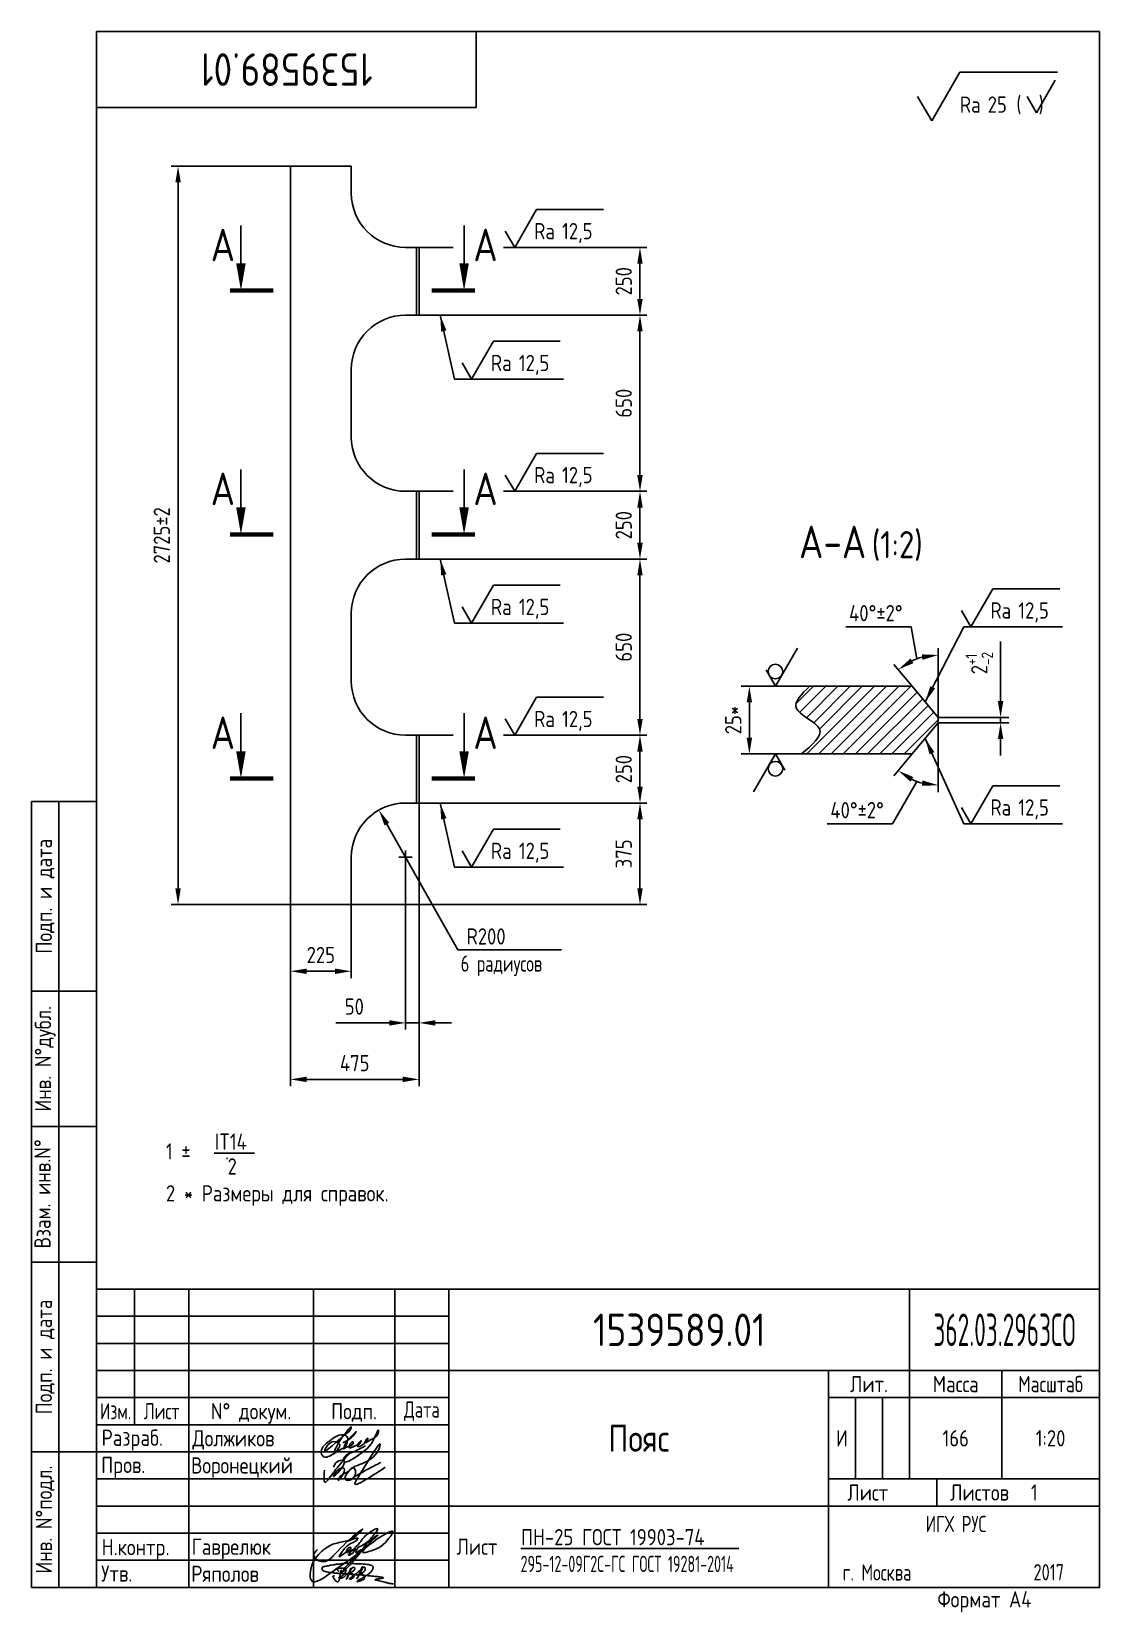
# Paper-space layout 'A4_protect' of a CAD drawing. Header units: millimetres. Extents: x 254 to 451, y 0 to 292.
# The model-space entities are those that its viewports show. They can reach past a viewport. Long polylines and large blocks are cut down to what shows.
import ezdxf
from ezdxf.enums import TextEntityAlignment as Align

# ---------------------------------------------------------------- set-up
doc = ezdxf.new("R2010")
doc.units = ezdxf.units.MM
doc.header["$LTSCALE"] = 0.2
for name, color, linetype in [('Bord', 1, 'Continuous'), ('Cont', 6, 'Continuous'), ('Dim', 7, 'Continuous'), ('Hatch', 2, 'Continuous'), ('Text', 3, 'Continuous'), ('Textb', 6, 'Continuous'), ('Vporti', 7, 'Continuous')]:
    doc.layers.add(name, color=color, linetype=linetype)
doc.layers.get('Vporti').off()
doc.styles.add('Style1', font='romans.shx', dxfattribs={"width": 0.8})
doc.dimstyles.new('Anqular-2', dxfattribs={"dimscale": 2, "dimtxt": 3, "dimasz": 3, "dimexe": 1.25, "dimexo": 0, "dimgap": 1, "dimtad": 2, "dimtoh": 1, "dimdec": 3, "dimtxsty": 'Style1', "dimcen": 2.5, "dimclrt": 3, "dimadec": 0, "dimazin": 0, "dimtfac": 1, "dimtdec": 3, "dimtmove": 1, "dimatfit": 3, "dimfxl": 1, "dimarcsym": 0})
doc.dimstyles.new('Lin20', dxfattribs={"dimscale": 20, "dimtxt": 3, "dimasz": 3, "dimexe": 1.25, "dimexo": 0, "dimgap": 1.5, "dimtad": 1, "dimtxsty": 'Style1', "dimcen": 2.5, "dimclrt": 3, "dimadec": 0, "dimazin": 0, "dimtfac": 1, "dimtmove": 0, "dimatfit": 3, "dimldrblk": 'DOT', "dimfxl": 1, "dimarcsym": 0})
doc.dimstyles.new('LIN_2', dxfattribs={"dimscale": 2, "dimtxt": 3, "dimasz": 3, "dimexe": 1.5, "dimexo": 0, "dimgap": 1.48, "dimtad": 1, "dimdec": 4, "dimrnd": 1, "dimdsep": 46, "dimtxsty": 'Style1', "dimcen": 0, "dimdle": 2, "dimclrd": 256, "dimclrt": 3, "dimadec": 0, "dimazin": 0, "dimtfac": 0.666667, "dimtdec": 4, "dimtmove": 0, "dimatfit": 3, "dimfxl": 1, "dimtvp": 0.833333, "dimtolj": 1, "dimtzin": 0, "dimarcsym": 0})
doc.dimstyles.new('Rad-20', dxfattribs={"dimscale": 20, "dimtxt": 3, "dimasz": 3, "dimexe": 1.25, "dimexo": 0, "dimgap": 1, "dimtad": 1, "dimtoh": 1, "dimdec": 3, "dimtxsty": 'Style1', "dimcen": 2.5, "dimclrt": 3, "dimadec": 0, "dimazin": 0, "dimtfac": 1, "dimtdec": 3, "dimtmove": 1, "dimatfit": 1, "dimfxl": 1, "dimarcsym": 0})

psp = doc.layouts.new('A4_protect')

# ---------------------------------------------------------------- texts
at = {"layer": 'Text', "style": 'Style1', "width": 0.8}
for s, p in [('1 %%P    .', (278.92, 83.92)), ('2 * Размеры для справок.', (278.92, 76.19))]:
    psp.add_text(s, height=3, dxfattribs=at).set_placement(p)

msp = doc.modelspace()

# ---------------------------------------------------------------- texts
at = {"layer": 'Dim', "color": 3, "style": 'Style1', "width": 0.7}
msp.add_text('6 радиусов', height=60, dxfattribs=at).set_placement((6047.41387, 1441.47578))

# ---------------------------------------------------------------- blocks, each defined once
blk = doc.blocks.new('A4')
at = {"layer": 'Bord'}
for p, q in [((20, 55), (85, 55)), ((20, 50), (85, 50)), ((20, 45), (85, 45)), ((160, 40), (160, 25)), ((165, 40), (165, 25)), ((20, 30), (85, 30)), ((20, 25), (85, 25)), ((20, 20), (85, 20)), ((20, 15), (85, 15)), ((20, 10), (85, 10))]:
    blk.add_line(p, q, dxfattribs=at)
at = {"layer": 'Cont'}
for p, q in [((205, 292), (20, 292)), ((20, 292), (20, 5)), ((90, 278), (90, 292)), ((205, 292), (205, 5)), ((20, 278), (90, 278)), ((8, 5), (8, 150)), ((8, 150), (20, 150)), ((13, 5), (13, 150)), ((8, 115), (20, 115)), ((20, 90), (8, 90)), ((20, 65), (8, 65)), ((205, 60), (20, 60)), ((20, 60), (205, 60)), ((27, 60), (27, 35)), ((37, 60), (37, 5)), ((60, 5), (60, 60)), ((75, 60), (75, 5)), ((85, 5), (85, 60)), ((170, 60), (170, 25)), ((85, 45), (205, 45)), ((155, 5), (155, 45)), ((187, 25), (187, 45)), ((20, 40), (85, 40)), ((205, 40), (155, 40)), ((85, 35), (20, 35)), ((20, 30), (8, 30)), ((155, 25), (205, 25)), ((175, 25), (175, 20)), ((205, 20), (85, 20)), ((20, 5), (8, 5)), ((205, 5), (20, 5))]:
    blk.add_line(p, q, dxfattribs=at)
at = {"layer": 'Text', "style": 'Style1', "width": 0.8}
for s, p in [('Подп. и дата', (10.5, 132.5)), ('Инв. N%%dдубл.', (10.5, 102.5)), ('Взам. инв.N%%d ', (10, 78.38)), ('Подп. и дата', (10.5, 47.5)), ('Инв. N%%dподл.', (10.5, 17.5))]:
    blk.add_text(s, height=3, rotation=90, dxfattribs=at).set_placement(p, align=Align.MIDDLE)
at = {"layer": 'Text', "style": 'Style1'}
for s, width, p in [('Лит.', 0.8, (162.5, 42.5)), ('Масса', 0.8, (178.5, 42.5)), ('Масштаб', 0.75, (196, 42.5)), ('Изм.', 0.7, (23.5, 37.5)), ('Лист', 0.7, (32, 37.5)), ('N%%d докум.', 0.8, (48.5, 37.5)), ('Подп.', 0.8, (67.5, 37.5)), ('Лист', 0.8, (162.27, 22.5)), ('Листов', 0.8, (182.9, 22.5))]:
    blk.add_text(s, height=3, dxfattribs=dict(at, width=width)).set_placement(p, align=Align.MIDDLE_CENTER)
at = {"layer": 'Text', "style": 'Style1', "width": 0.7}
for s, p in [('Дата', (80, 37.5)), ('ИГХ РУС', (178.57, 16.69))]:
    blk.add_text(s, height=3, dxfattribs=at).set_placement(p, align=Align.MIDDLE)
at = {"layer": 'Text', "style": 'Style1'}
for s, width, p in [('Разpаб.', 0.8, (20.92, 31.1)), ('Пpов.', 0.8, (20.84, 26.08)), ('Н.контp.', 0.8, (20.92, 10.92)), ('Утв.', 0.8, (20.84, 6.06)), ('г. Москва', 0.7, (157.64, 6.25)), ('Фоpмат А4', 0.8, (175.11, 1.29))]:
    blk.add_text(s, height=3, dxfattribs=dict(at, width=width)).set_placement(p)
for tag, p, width in [('ФИО', (39, 31), 0.8), ('ФИО', (39, 26), 0.8), ('ГОСТ_СОРТАМЕНТА', (98.19, 14), 0.8), ('ФИО', (39, 11), 0.8), ('ФИО', (39, 6), 0.8), ('2017', (192.85, 6.29), 0.7)]:
    blk.add_attdef(tag, p, '', height=3, dxfattribs=dict(at, width=width))
at = {"layer": 'Text', "style": 'Style1', "width": 0.8}
for tag, p in [('И', (157.49, 32.5)), ('700', (178.5, 32.5)), ('1:20', (196, 32.5))]:
    blk.add_attdef(tag, text='', height=3, dxfattribs=at).set_placement(p, align=Align.MIDDLE)
blk.add_attdef('Сборочный_чертеж', text='', height=3, dxfattribs=at).set_placement((120, 21.3), align=Align.CENTER)
for tag, p in [('1', (171.12, 22.5)), ('2', (193, 22.5))]:
    blk.add_attdef(tag, text='', height=3, dxfattribs=at).set_placement(p, align=Align.MIDDLE_CENTER)
blk.add_attdef('ЛИСТ', text='', height=3, dxfattribs=at).set_placement((85.99, 12.5), align=Align.MIDDLE_LEFT)
at = {"layer": 'Text', "style": 'Style1', "width": 0.7}
blk.add_attdef('%%OГОСТ_ТЕХ._ТРЕБОВАНИЙ', text='', height=3, dxfattribs=at).set_placement((98.19, 8), align=Align.BOTTOM_LEFT)
at = {"layer": 'Textb', "style": 'Style1', "width": 0.8}
blk.add_attdef('1234567', (81, 290), '', height=6, rotation=180, dxfattribs=at)
blk.add_attdef('1234567', (123.4, 48), '', height=6, dxfattribs=at)
for tag, height, p in [('123ХЯ', 6, (183.62, 48)), ('НАИМЕНОВАНИЕ', 5, (120, 30))]:
    blk.add_attdef(tag, text='', height=height, dxfattribs=at).set_placement(p, align=Align.CENTER)
blk = doc.blocks.new('A$C3427693D')
at = {"layer": 'Text'}
blk.add_line((0, 3.92), (7.46, 3.92), dxfattribs=at)
at = {"layer": 'Text', "style": 'Style1', "width": 0.8}
for s, p in [('IT14', (0.13, 4.57)), ('2', (2.49, 0))]:
    blk.add_text(s, height=3, dxfattribs=at).set_placement(p)
blk = doc.blocks.new('A$C314368CF')
at = {"layer": 'Text'}
for q in [(7.18, 6), (1.98, 3)]:
    blk.add_line((3.72, 0), q, dxfattribs=at)
at = {"layer": 'Text', "style": 'Style1', "width": 0.8}
blk.add_text('(  )', height=3, dxfattribs=at).set_placement((0, 0))
blk = doc.blocks.new('sherISO_17')
at = {"layer": 'Cont'}
for p, q in [((-30.94, -16.46), (-25.74, -7.46)), ((-25.74, -7.46), (-7.72, -7.46)), ((-30.94, -16.46), (-33.54, -11.96))]:
    blk.add_line(p, q, dxfattribs=at)
blk.add_blockref('A$C314368CF', (-15.31, -14.96))
at = {"layer": 'Textb', "style": 'Style1', "width": 0.8}
blk.add_text('Ra', height=3, dxfattribs=at).set_placement((-25.74, -14.96))
blk.add_attdef('25', (-20.6, -14.96), '', height=3, dxfattribs=at)
blk = doc.blocks.new('ZNAK02')
at = {"layer": 'Textb', "style": 'Style1', "width": 0.8}
blk.add_attdef('А-А', text='', height=6, dxfattribs=at).set_placement((13.92, -0.06), align=Align.RIGHT)
blk.add_attdef('SC(1)', (14.94, -0.06), '', height=5, dxfattribs=at)
blk = doc.blocks.new('*D14')
at = {"layer": 'Defpoints', "color": 0, "transparency": 16777216}
for p in [(5004.43, 4413.73), (5418.7, 4413.73), (5418.7, 1688.73)]:
    blk.add_point(p, dxfattribs=at)
at = {"layer": 'Dim', "color": 0, "lineweight": -2, "transparency": 16777216}
for p, q in [((5418.7, 4413.73), (4979.43, 4413.73)), ((5004.43, 1748.73), (5004.43, 4353.73)), ((5418.7, 1688.73), (4979.43, 1688.73))]:
    blk.add_line(p, q, dxfattribs=at)
at = {"layer": 'Dim', "color": 0, "transparency": 16777216}
for points in [[(4994.43, 4353.73), (5014.43, 4353.73), (5004.43, 4413.73)], [(4994.43, 1748.73), (5014.43, 1748.73), (5004.43, 1688.73)]]:
    blk.add_solid(points, dxfattribs=at)
at = {"layer": 'Dim', "color": 3, "transparency": 16777216, "insert": (4944.43, 3051.23), "char_height": 60, "attachment_point": 5, "rotation": 90, "style": 'Style1'}
blk.add_mtext('2725%%p2', dxfattribs=at)
blk = doc.blocks.new('_Dot')
at = {"color": 0, "linetype": 'ByBlock', "lineweight": -2}
blk.add_line((-0.5, 0), (-1, 0), dxfattribs=at)
at = {"color": 0, "linetype": 'ByBlock', "const_width": 0.5}
blk.add_lwpolyline([(-0.25, 0, 1), (0.25, 0, 1)], format="xyb", close=True, dxfattribs=at)
blk = doc.blocks.new('razrez07')
at = {"layer": 'Text'}
blk.add_lwpolyline([(0, 12), (0, 5)], dxfattribs=at)
blk.add_lwpolyline([(0, 0, 0, 1.76, 0), (0, 5, 1.76, 1.76, 0)], format="xyseb", dxfattribs=at)
at = {"layer": 'Text', "const_width": 0.8}
blk.add_lwpolyline([(-1.997, 0), (6.003, 0)], dxfattribs=at)
at = {"layer": 'Textb', "style": 'Style1', "width": 0.8}
blk.add_attdef('А', (-5.586, 5.4), '', height=6, dxfattribs=at)
blk = doc.blocks.new('razrez08')
at = {"layer": 'Text'}
blk.add_lwpolyline([(0, 12), (0, 5)], dxfattribs=at)
blk.add_lwpolyline([(0, 0, 0, 1.76, 0), (0, 5, 1.76, 1.76, 0)], format="xyseb", dxfattribs=at)
at = {"layer": 'Text', "const_width": 0.8}
blk.add_lwpolyline([(1.997, 0), (-6.003, 0)], dxfattribs=at)
at = {"layer": 'Textb', "style": 'Style1', "width": 0.8}
blk.add_attdef('А', (1.7, 5.4), '', height=6, dxfattribs=at)
blk = doc.blocks.new('*D15')
at = {"layer": 'Defpoints', "color": 0, "transparency": 16777216}
for p in [(5893.7, 2063.73), (6708.84, 2063.73), (5643.7, 1688.73)]:
    blk.add_point(p, dxfattribs=at)
at = {"layer": 'Dim', "color": 0, "lineweight": -2, "transparency": 16777216}
for p, q in [((5893.7, 2063.73), (6733.84, 2063.73)), ((6708.84, 1748.73), (6708.84, 2003.73)), ((5643.7, 1688.73), (6733.84, 1688.73))]:
    blk.add_line(p, q, dxfattribs=at)
at = {"layer": 'Dim', "color": 0, "transparency": 16777216}
for points in [[(6698.84, 2003.73), (6718.84, 2003.73), (6708.84, 2063.73)], [(6698.84, 1748.73), (6718.84, 1748.73), (6708.84, 1688.73)]]:
    blk.add_solid(points, dxfattribs=at)
at = {"layer": 'Dim', "color": 3, "transparency": 16777216, "insert": (6648.84, 1876.23), "char_height": 60, "attachment_point": 5, "rotation": 90, "style": 'Style1'}
blk.add_mtext('375', dxfattribs=at)
blk = doc.blocks.new('*D16')
at = {"layer": 'Defpoints', "color": 0, "transparency": 16777216}
for p in [(6204.65, 2313.73), (6708.84, 2313.73), (5893.7, 2063.73)]:
    blk.add_point(p, dxfattribs=at)
at = {"layer": 'Dim', "color": 0, "lineweight": -2, "transparency": 16777216}
for p, q in [((6204.65, 2313.73), (6733.84, 2313.73)), ((6708.84, 2123.73), (6708.84, 2253.73)), ((5893.7, 2063.73), (6733.84, 2063.73))]:
    blk.add_line(p, q, dxfattribs=at)
at = {"layer": 'Dim', "color": 0, "transparency": 16777216}
for points in [[(6698.84, 2253.73), (6718.84, 2253.73), (6708.84, 2313.73)], [(6698.84, 2123.73), (6718.84, 2123.73), (6708.84, 2063.73)]]:
    blk.add_solid(points, dxfattribs=at)
at = {"layer": 'Dim', "color": 3, "transparency": 16777216, "insert": (6648.84, 2188.73), "char_height": 60, "attachment_point": 5, "rotation": 90, "style": 'Style1'}
blk.add_mtext('250', dxfattribs=at)
blk = doc.blocks.new('*D17')
at = {"layer": 'Defpoints', "color": 0, "transparency": 16777216}
for p in [(5893.7, 2963.73), (6708.84, 2963.73), (6204.65, 2313.73)]:
    blk.add_point(p, dxfattribs=at)
at = {"layer": 'Dim', "color": 0, "lineweight": -2, "transparency": 16777216}
for p, q in [((5893.7, 2963.73), (6733.84, 2963.73)), ((6708.84, 2373.73), (6708.84, 2903.73)), ((6204.65, 2313.73), (6733.84, 2313.73))]:
    blk.add_line(p, q, dxfattribs=at)
at = {"layer": 'Dim', "color": 0, "transparency": 16777216}
for points in [[(6698.84, 2903.73), (6718.84, 2903.73), (6708.84, 2963.73)], [(6698.84, 2373.73), (6718.84, 2373.73), (6708.84, 2313.73)]]:
    blk.add_solid(points, dxfattribs=at)
at = {"layer": 'Dim', "color": 3, "transparency": 16777216, "insert": (6648.84, 2638.73), "char_height": 60, "attachment_point": 5, "rotation": 90, "style": 'Style1'}
blk.add_mtext('650', dxfattribs=at)
blk = doc.blocks.new('*D18')
at = {"layer": 'Defpoints', "color": 0, "transparency": 16777216}
for p in [(6204.65, 3213.73), (6708.84, 3213.73), (5893.7, 2963.73)]:
    blk.add_point(p, dxfattribs=at)
at = {"layer": 'Dim', "color": 0, "lineweight": -2, "transparency": 16777216}
for p, q in [((6204.65, 3213.73), (6733.84, 3213.73)), ((6708.84, 3023.73), (6708.84, 3153.73)), ((5893.7, 2963.73), (6733.84, 2963.73))]:
    blk.add_line(p, q, dxfattribs=at)
at = {"layer": 'Dim', "color": 0, "transparency": 16777216}
for points in [[(6698.84, 3153.73), (6718.84, 3153.73), (6708.84, 3213.73)], [(6698.84, 3023.73), (6718.84, 3023.73), (6708.84, 2963.73)]]:
    blk.add_solid(points, dxfattribs=at)
at = {"layer": 'Dim', "color": 3, "transparency": 16777216, "insert": (6648.84, 3088.73), "char_height": 60, "attachment_point": 5, "rotation": 90, "style": 'Style1'}
blk.add_mtext('250', dxfattribs=at)
blk = doc.blocks.new('*D19')
at = {"layer": 'Defpoints', "color": 0, "transparency": 16777216}
for p in [(5893.7, 3863.73), (6708.84, 3863.73), (6204.65, 3213.73)]:
    blk.add_point(p, dxfattribs=at)
at = {"layer": 'Dim', "color": 0, "lineweight": -2, "transparency": 16777216}
for p, q in [((5893.7, 3863.73), (6733.84, 3863.73)), ((6708.84, 3273.73), (6708.84, 3803.73)), ((6204.65, 3213.73), (6733.84, 3213.73))]:
    blk.add_line(p, q, dxfattribs=at)
at = {"layer": 'Dim', "color": 0, "transparency": 16777216}
for points in [[(6698.84, 3803.73), (6718.84, 3803.73), (6708.84, 3863.73)], [(6698.84, 3273.73), (6718.84, 3273.73), (6708.84, 3213.73)]]:
    blk.add_solid(points, dxfattribs=at)
at = {"layer": 'Dim', "color": 3, "transparency": 16777216, "insert": (6648.84, 3538.73), "char_height": 60, "attachment_point": 5, "rotation": 90, "style": 'Style1'}
blk.add_mtext('650', dxfattribs=at)
blk = doc.blocks.new('*D20')
at = {"layer": 'Defpoints', "color": 0, "transparency": 16777216}
for p in [(6204.65, 4113.73), (6708.84, 4113.73), (5893.7, 3863.73)]:
    blk.add_point(p, dxfattribs=at)
at = {"layer": 'Dim', "color": 0, "lineweight": -2, "transparency": 16777216}
for p, q in [((6204.65, 4113.73), (6733.84, 4113.73)), ((6708.84, 3923.73), (6708.84, 4053.73)), ((5893.7, 3863.73), (6733.84, 3863.73))]:
    blk.add_line(p, q, dxfattribs=at)
at = {"layer": 'Dim', "color": 0, "transparency": 16777216}
for points in [[(6698.84, 4053.73), (6718.84, 4053.73), (6708.84, 4113.73)], [(6698.84, 3923.73), (6718.84, 3923.73), (6708.84, 3863.73)]]:
    blk.add_solid(points, dxfattribs=at)
at = {"layer": 'Dim', "color": 3, "transparency": 16777216, "insert": (6648.84, 3988.73), "char_height": 60, "attachment_point": 5, "rotation": 90, "style": 'Style1'}
blk.add_mtext('250', dxfattribs=at)
blk = doc.blocks.new('*D21')
at = {"layer": 'Defpoints', "color": 0, "transparency": 16777216}
for p in [(5418.7, 1688.73), (5643.7, 1688.73), (5643.7, 1442.93)]:
    blk.add_point(p, dxfattribs=at)
at = {"layer": 'Dim', "color": 0, "lineweight": -2, "transparency": 16777216}
for p, q in [((5418.7, 1688.73), (5418.7, 1417.93)), ((5643.7, 1688.73), (5643.7, 1417.93)), ((5478.7, 1442.93), (5583.7, 1442.93))]:
    blk.add_line(p, q, dxfattribs=at)
at = {"layer": 'Dim', "color": 0, "transparency": 16777216}
for points in [[(5478.7, 1452.93), (5478.7, 1432.93), (5418.7, 1442.93)], [(5583.7, 1452.93), (5583.7, 1432.93), (5643.7, 1442.93)]]:
    blk.add_solid(points, dxfattribs=at)
at = {"layer": 'Dim', "color": 3, "transparency": 16777216, "insert": (5531.2, 1502.93), "char_height": 60, "attachment_point": 5, "style": 'Style1'}
blk.add_mtext('225', dxfattribs=at)
blk = doc.blocks.new('*D22')
at = {"layer": 'Defpoints', "color": 0, "transparency": 16777216}
for p in [(5893.7, 2063.73), (5843.7, 1888.73), (5843.7, 1252.48)]:
    blk.add_point(p, dxfattribs=at)
at = {"layer": 'Dim', "color": 0, "lineweight": -2, "transparency": 16777216}
for p, q in [((5893.7, 2063.73), (5893.7, 1227.48)), ((5843.7, 1888.73), (5843.7, 1227.48)), ((5783.7, 1252.48), (5585.98, 1252.48)), ((5893.7, 1252.48), (5843.7, 1252.48)), ((5953.7, 1252.48), (6013.7, 1252.48))]:
    blk.add_line(p, q, dxfattribs=at)
at = {"layer": 'Dim', "color": 0, "transparency": 16777216}
for points in [[(5783.7, 1262.48), (5783.7, 1242.48), (5843.7, 1252.48)], [(5953.7, 1262.48), (5953.7, 1242.48), (5893.7, 1252.48)]]:
    blk.add_solid(points, dxfattribs=at)
at = {"layer": 'Dim', "color": 3, "transparency": 16777216, "insert": (5654.84, 1312.48), "char_height": 60, "attachment_point": 5, "style": 'Style1'}
blk.add_mtext('50', dxfattribs=at)
blk = doc.blocks.new('*D23')
at = {"layer": 'Defpoints', "color": 0, "transparency": 16777216}
for p in [(5893.7, 2063.73), (5418.7, 1688.73), (5418.7, 1044.09)]:
    blk.add_point(p, dxfattribs=at)
at = {"layer": 'Dim', "color": 0, "lineweight": -2, "transparency": 16777216}
for p, q in [((5893.7, 2063.73), (5893.7, 1019.09)), ((5418.7, 1688.73), (5418.7, 1019.09)), ((5833.7, 1044.09), (5478.7, 1044.09))]:
    blk.add_line(p, q, dxfattribs=at)
at = {"layer": 'Dim', "color": 0, "transparency": 16777216}
for points in [[(5478.7, 1054.09), (5478.7, 1034.09), (5418.7, 1044.09)], [(5833.7, 1054.09), (5833.7, 1034.09), (5893.7, 1044.09)]]:
    blk.add_solid(points, dxfattribs=at)
at = {"layer": 'Dim', "color": 3, "transparency": 16777216, "insert": (5656.2, 1104.09), "char_height": 60, "attachment_point": 5, "style": 'Style1'}
blk.add_mtext('475', dxfattribs=at)
blk = doc.blocks.new('*D24')
at = {"layer": 'Defpoints', "color": 0, "transparency": 16777216}
for p in [(5745.52, 2037.97), (5843.7, 1863.73)]:
    blk.add_point(p, dxfattribs=at)
at = {"layer": 'Dim', "color": 0, "lineweight": -2, "transparency": 16777216}
for p, q in [((6036.56, 1521.48), (5774.97, 1985.7)), ((6225.7, 1521.48), (6036.56, 1521.48))]:
    blk.add_line(p, q, dxfattribs=at)
at = {"layer": 'Dim', "color": 0, "transparency": 16777216}
blk.add_solid([(5783.68, 1990.61), (5766.26, 1980.79), (5745.52, 2037.97)], dxfattribs=at)
at = {"layer": 'Dim', "color": 3, "transparency": 16777216, "insert": (6141.13, 1571.48), "char_height": 60, "attachment_point": 5, "style": 'Style1'}
blk.add_mtext('R200', dxfattribs=at)
blk = doc.blocks.new('*D25')
at = {"layer": 'Defpoints', "color": 0, "transparency": 16777216}
for p in [(5552.34, 738.64), (5530.1, 713.64), (5549.28, 713.64)]:
    blk.add_point(p, dxfattribs=at)
at = {"layer": 'Dim', "color": 0, "lineweight": -2, "transparency": 16777216}
for p, q in [((5552.34, 738.64), (5527.1, 738.64)), ((5549.28, 713.64), (5527.1, 713.64))]:
    blk.add_line(p, q, dxfattribs=at)
at = {"layer": 'Dim', "lineweight": -2, "transparency": 16777216}
blk.add_line((5530.1, 732.64), (5530.1, 719.64), dxfattribs=at)
at = {"layer": 'Dim', "transparency": 16777216}
for points in [[(5529.1, 732.64), (5531.1, 732.64), (5530.1, 738.64)], [(5529.1, 719.64), (5531.1, 719.64), (5530.1, 713.64)]]:
    blk.add_solid(points, dxfattribs=at)
at = {"layer": 'Dim', "color": 3, "transparency": 16777216, "insert": (5524.14, 726.14), "char_height": 6, "attachment_point": 5, "rotation": 90, "style": 'Style1'}
blk.add_mtext('\\A1;25*', dxfattribs=at)
blk = doc.blocks.new('sherISO_09')
at = {"layer": 'Text'}
for q in [(4.04, 7), (-1.73, 3)]:
    blk.add_line((0, 0), q, dxfattribs=at)
blk.add_circle((0, 2.71), 1.35, dxfattribs=at)
blk = doc.blocks.new('*D27')
at = {"layer": 'Defpoints', "color": 0, "transparency": 16777216}
for p in [(5599.81, 727.14), (5599.81, 725.14), (5622.79, 727.14)]:
    blk.add_point(p, dxfattribs=at)
at = {"layer": 'Dim', "lineweight": -2, "transparency": 16777216}
for p, q in [((5622.79, 733.14), (5622.79, 755.19)), ((5622.79, 725.14), (5622.79, 727.14)), ((5622.79, 719.14), (5622.79, 713.14))]:
    blk.add_line(p, q, dxfattribs=at)
at = {"layer": 'Dim', "color": 0, "lineweight": -2, "transparency": 16777216}
for p, q in [((5599.81, 727.14), (5625.79, 727.14)), ((5599.81, 725.14), (5625.79, 725.14))]:
    blk.add_line(p, q, dxfattribs=at)
at = {"layer": 'Dim', "transparency": 16777216}
for points in [[(5621.79, 733.14), (5623.79, 733.14), (5622.79, 727.14)], [(5621.79, 719.14), (5623.79, 719.14), (5622.79, 725.14)]]:
    blk.add_solid(points, dxfattribs=at)
at = {"layer": 'Dim', "color": 3, "transparency": 16777216, "insert": (5614.93, 747.16), "char_height": 6, "attachment_point": 5, "rotation": 90, "style": 'Style1'}
blk.add_mtext('\\A1;\\A1;2{\\H0.7x;\\S+1^ -2;}', dxfattribs=at)
blk = doc.blocks.new('*D28')
at = {"layer": 'Defpoints', "color": 0, "transparency": 16777216}
for p in [(5594.5, 749.55), (5590.16, 738.64), (5599.81, 727.14), (5599.81, 727.14), (5599.81, 725.14)]:
    blk.add_point(p, dxfattribs=at)
at = {"layer": 'Dim', "color": 0, "lineweight": -2, "transparency": 16777216}
for p, q in [((5589.85, 760.6), (5565.68, 760.6)), ((5591.93, 748.78), (5589.85, 760.6)), ((5599.81, 727.14), (5599.81, 752.67)), ((5590.16, 738.64), (5583.4, 746.69))]:
    blk.add_line(p, q, dxfattribs=at)
blk.add_arc((5599.81, 727.14), 23.03, 104.9721, 115.0279, dxfattribs=at)
at = {"layer": 'Dim', "color": 0, "transparency": 16777216}
for points in [[(5590.61, 747.16), (5589.53, 748.85), (5585.01, 744.78)], [(5593.73, 750.38), (5593.99, 748.39), (5599.81, 750.17)]]:
    blk.add_solid(points, dxfattribs=at)
at = {"layer": 'Dim', "color": 3, "transparency": 16777216, "insert": (5576.76, 765.6), "char_height": 6, "attachment_point": 5, "style": 'Style1'}
blk.add_mtext('40°%%p2%%d', dxfattribs=at)
blk = doc.blocks.new('*D29')
at = {"layer": 'Defpoints', "color": 0, "transparency": 16777216}
for p in [(5599.81, 727.14), (5599.81, 725.14), (5599.81, 725.14), (5590.16, 713.64), (5594.5, 702.73)]:
    blk.add_point(p, dxfattribs=at)
at = {"layer": 'Dim', "color": 0, "lineweight": -2, "transparency": 16777216}
for p, q in [((5599.81, 725.14), (5599.81, 699.61)), ((5590.16, 713.64), (5583.4, 705.59)), ((5591.93, 703.5), (5582.93, 687.91)), ((5582.93, 687.91), (5558.76, 687.91))]:
    blk.add_line(p, q, dxfattribs=at)
blk.add_arc((5599.81, 725.14), 23.03, 244.9721, 255.0279, dxfattribs=at)
at = {"layer": 'Dim', "color": 0, "transparency": 16777216}
for points in [[(5589.53, 703.43), (5590.61, 705.12), (5585.01, 707.5)], [(5593.99, 703.89), (5593.73, 701.9), (5599.81, 702.11)]]:
    blk.add_solid(points, dxfattribs=at)
at = {"layer": 'Dim', "color": 3, "transparency": 16777216, "insert": (5569.85, 692.91), "char_height": 6, "attachment_point": 5, "style": 'Style1'}
blk.add_mtext('40°%%p2%%d', dxfattribs=at)
blk = doc.blocks.new('sherISO_01')
at = {"layer": 'Text'}
blk.add_line((4.041, 7), (16.364, 7), dxfattribs=at)
blk.add_lwpolyline([(-1.732, 3), (0, 0), (4.041, 7)], dxfattribs=at)
at = {"layer": 'Text', "style": 'Style1', "width": 0.8}
blk.add_text('Ra', height=3, dxfattribs=at).set_placement((3.584, 1.5))
blk.add_attdef('12,5', (8.727, 1.5), '', height=3, dxfattribs=at)

# ---------------------------------------------------------------- dimensions: what is measured, and where the dimension line sits
at = {"layer": 'Dim'}
for base, p1, p2, text, dimstyle, picture, middle in [((5004.43103, 4413.73281), (5418.69848, 1688.73281), (5418.69848, 4413.73281), '<>%%p2', 'Lin20', '*D14', (4944.43103, 3051.23281)), ((5622.79418, 727.13988), (5599.80915, 725.13988), (5599.80915, 727.13988), '\\A1;<>{\\H0.7x;\\S+1^ -2;}', 'LIN_2', '*D27', (5614.93418, 747.16273)), ((5530.1004, 713.63988), (5552.33906, 738.63988), (5549.27808, 713.63988), '<>*', 'LIN_2', '*D25', (5524.1404, 726.13988))]:
    dim = msp.add_linear_dim(base=base, p1=p1, p2=p2, angle=90, text=text, dimstyle=dimstyle, dxfattribs=at)
    dim.commit()
    dim.dimension.update_dxf_attribs({"geometry": picture, "text_midpoint": middle})
for base, p1, p2, picture, middle in [((6708.84297, 4113.73281), (5893.69848, 3863.73281), (6204.65186, 4113.73281), '*D20', (6648.84297, 3988.73281)), ((6708.84297, 3863.73281), (6204.65186, 3213.73281), (5893.69848, 3863.73281), '*D19', (6648.84297, 3538.73281)), ((6708.84297, 3213.73281), (5893.69848, 2963.73281), (6204.65186, 3213.73281), '*D18', (6648.84297, 3088.73281)), ((6708.84297, 2963.73281), (6204.65186, 2313.73281), (5893.69848, 2963.73281), '*D17', (6648.84297, 2638.73281)), ((6708.84297, 2313.73281), (5893.69848, 2063.73281), (6204.65186, 2313.73281), '*D16', (6648.84297, 2188.73281)), ((6708.84297, 2063.73281), (5643.69848, 1688.73281), (5893.69848, 2063.73281), '*D15', (6648.84297, 1876.23281))]:
    dim = msp.add_linear_dim(base=base, p1=p1, p2=p2, angle=90, dimstyle='Lin20', dxfattribs=at)
    dim.commit()
    dim.dimension.update_dxf_attribs({"geometry": picture, "text_midpoint": middle})
for base, p1, p2, picture, middle in [((5418.69848, 1044.08996), (5893.69848, 2063.73281), (5418.69848, 1688.73281), '*D23', (5656.19848, 1104.08996)), ((5843.69848, 1252.48132), (5893.69848, 2063.73281), (5843.69848, 1888.73281), '*D22', (5654.84134, 1312.48132)), ((5643.69848, 1442.93068), (5418.69848, 1688.73281), (5643.69848, 1688.73281), '*D21', (5531.19848, 1502.93068))]:
    dim = msp.add_linear_dim(base=base, p1=p1, p2=p2, dimstyle='Lin20', dxfattribs=at)
    dim.commit()
    dim.dimension.update_dxf_attribs({"geometry": picture, "text_midpoint": middle})
dim = msp.add_radius_dim(center=(5843.69848, 1863.73281), mpoint=(5745.51529, 2037.97419), dimstyle='Rad-20', dxfattribs=at)
dim.commit()
dim.dimension.update_dxf_attribs({"geometry": '*D24', "text_midpoint": (6036.55673, 1521.47578), "dimtype": 164})
for base, line1, line2, picture, middle in [((5594.49888, 749.54567), ((5599.80915, 725.13988), (5599.80915, 727.13988)), ((5599.80915, 727.13988), (5590.1595, 738.63988)), '*D28', (5576.76414, 765.59538)), ((5594.49888, 702.73409), ((5599.80915, 727.13988), (5599.80915, 725.13988)), ((5599.80915, 725.13988), (5590.1595, 713.63988)), '*D29', (5569.84792, 692.91362))]:
    dim = msp.add_angular_dim_2l(base=base, line1=line1, line2=line2, text='<>%%p2%%d', dimstyle='Anqular-2', dxfattribs=at)
    dim.commit()
    dim.dimension.update_dxf_attribs({"geometry": picture, "text_midpoint": middle})

# ---------------------------------------------------------------- hatches: boundary and pattern name
at = {"layer": 'Hatch'}
h = msp.add_hatch(dxfattribs=at)
h.set_pattern_fill('ANSI31', color=256)
h.set_pattern_definition([(45, (-2.7713, 4.4707), (-2.245064, 2.245064), [])])
edge = h.paths.add_edge_path()
edge.add_line((5590.1595, 713.63988), (5599.80915, 725.13988))
edge.add_line((5599.80915, 725.13988), (5599.80915, 727.13988))
edge.add_line((5599.80915, 727.13988), (5590.1595, 738.63988))
edge.add_line((5590.1595, 738.63988), (5552.33906, 738.63988))
edge.add_spline(control_points=[(5552.33906, 738.63988), (5549.45782, 735.83093), (5543.01282, 729.54764), (5561.13576, 723.53832), (5553.20752, 716.92006), (5549.27808, 713.63988)], knot_values=[0, 0, 0, 0, 9.395720741, 21.017154568, 32.43697209, 32.43697209, 32.43697209, 32.43697209], degree=3, periodic=0)
edge.add_line((5549.27808, 713.63988), (5590.1595, 713.63988))

# ---------------------------------------------------------------- linework, layer by layer
at = {"layer": 'Bord'}
msp.add_open_spline([(5552.33906, 738.63988), (5549.45782, 735.83093), (5543.01282, 729.54764), (5561.13576, 723.53832), (5553.20752, 716.92006), (5549.27808, 713.63988)], degree=3, knots=[0, 0, 0, 0, 9.395720741, 21.017154568, 32.43697209, 32.43697209, 32.43697209, 32.43697209], dxfattribs=at)
at = {"layer": 'Cont'}
for p, q in [((5418.69848, 1688.73281), (5418.69848, 4413.73281)), ((5643.69848, 4413.73281), (5418.69848, 4413.73281)), ((5643.69848, 4413.73281), (5643.69848, 4313.73281)), ((5893.69848, 4113.73281), (5843.69848, 4113.73281)), ((5884.04888, 4113.73281), (5884.04888, 3863.73281)), ((5893.69848, 4113.73281), (5893.69848, 3863.73281)), ((5893.69848, 3863.73281), (5843.69848, 3863.73281)), ((5643.69848, 3663.73281), (5643.69848, 3413.73281)), ((5893.69848, 3213.73281), (5843.69848, 3213.73281)), ((5884.04888, 3213.73281), (5884.04888, 2963.73281)), ((5893.69848, 3213.73281), (5893.69848, 2963.73281)), ((5893.69848, 2963.73281), (5843.69848, 2963.73281)), ((5643.69848, 2763.73281), (5643.69848, 2513.73281)), ((5893.69848, 2313.73281), (5843.69848, 2313.73281)), ((5884.04888, 2313.73281), (5884.04888, 2063.73281)), ((5893.69848, 2313.73281), (5893.69848, 2063.73281)), ((5893.69848, 2063.73281), (5843.69848, 2063.73281)), ((5643.69848, 1688.73281), (5643.69848, 1863.73281)), ((5643.69848, 1688.73281), (5418.69848, 1688.73281)), ((5552.33906, 738.63988), (5590.1595, 738.63988)), ((5599.80915, 727.13988), (5590.1595, 738.63988)), ((5599.80915, 725.13988), (5590.1595, 713.63988)), ((5599.80915, 725.13988), (5599.80915, 727.13988)), ((5549.27808, 713.63988), (5590.1595, 713.63988))]:
    msp.add_line(p, q, dxfattribs=at)
for centre, start, end in [((5843.69848, 4313.73281), 180, 270), ((5843.69848, 3663.73281), 90, 180), ((5843.69848, 3413.73281), 180, 270), ((5843.69848, 2763.73281), 90, 180), ((5843.69848, 2513.73281), 180, 270), ((5843.69848, 1863.73281), 90, 180)]:
    msp.add_arc(centre, 200, start, end, dxfattribs=at)
at = {"layer": 'Dim'}
for p, q in [((5893.69848, 4113.73281), (6019.85641, 4113.73281)), ((6024.85786, 3627.22091), (6426.53229, 3627.22091)), ((5893.69848, 3213.73281), (6019.85641, 3213.73281)), ((6024.85786, 2727.22091), (6426.53229, 2727.22091)), ((5893.69848, 2313.73281), (6019.85641, 2313.73281)), ((5868.69848, 1863.73281), (5818.69848, 1863.73281)), ((6024.85786, 1827.22091), (6426.53229, 1827.22091)), ((6225.69959, 1521.47578), (6419.12221, 1521.47578)), ((5609.2652, 760.59538), (5645.67647, 760.59538)), ((5609.2652, 687.91362), (5645.67647, 687.91362))]:
    msp.add_line(p, q, dxfattribs=at)

# ---------------------------------------------------------------- block references
for name, p, xscale, yscale, zscale, values in [('sherISO_01', (6246.61855, 4113.73281), 20, 20, 20, {'12,5': '12,5'}), ('razrez07', (5236.38841, 3954.76707), 20, 20, 20, {'А': 'А'}), ('razrez08', (6059.78858, 3954.76707), 20, 20, 20, {'А': 'А'}), ('sherISO_01', (6087.2006, 3627.22091), 20, 20, 20, {'12,5': '12,5'}), ('sherISO_01', (6246.61855, 3213.73281), 20, 20, 20, {'12,5': '12,5'}), ('razrez07', (5236.38841, 3054.76707), 20, 20, 20, {'А': 'А'}), ('razrez08', (6059.78858, 3054.76707), 20, 20, 20, {'А': 'А'}), ('sherISO_01', (6087.2006, 2727.22091), 20, 20, 20, {'12,5': '12,5'}), ('sherISO_01', (6246.61855, 2313.73281), 20, 20, 20, {'12,5': '12,5'}), ('razrez07', (5236.38841, 2154.76707), 20, 20, 20, {'А': 'А'}), ('razrez08', (6059.78858, 2154.76707), 20, 20, 20, {'А': 'А'}), ('sherISO_01', (6087.2006, 1827.22091), 20, 20, 20, {'12,5': '12,5'}), ('ZNAK02', (5545.38606, 786.00241), 2, 2, 2, {'А-А': 'А-А', 'SC(1)': '(1:2)'}), ('sherISO_01', (5611.87049, 760.59538), 2, 2, 2, {'12,5': '12,5'}), ('sherISO_01', (5611.87049, 687.91362), 2, 2, 2, {'12,5': '12,5'})]:
    msp.add_blockref(name, p, dxfattribs=dict(at, xscale=xscale, yscale=yscale, zscale=zscale)).add_auto_attribs(values)
at = {"layer": 'Dim', "xscale": 2, "yscale": 2, "zscale": 2}
msp.add_blockref('sherISO_09', (5539.71973, 738.63988), dxfattribs=at)
at = {"layer": 'Dim', "xscale": 2, "yscale": 2, "zscale": 2, "rotation": 180}
msp.add_blockref('sherISO_09', (5539.71973, 713.63988), dxfattribs=at)

msp.set_redraw_order([(e.dxf.handle, doc.entitydb.next_handle()) for e in msp.query("TEXT MTEXT ATTDEF DIMENSION ARC_DIMENSION")])  # texts and dimensions are drawn at this point

# ---------------------------------------------------------------- leaders
at = {"layer": 'Dim'}
for points in [[(5971.72633, 3863.73281), (6024.85786, 3627.22091)], [(5971.72633, 2963.73281), (6024.85786, 2727.22091)], [(5971.72633, 2063.73281), (6024.85786, 1827.22091)]]:
    msp.add_leader(points, dimstyle='Rad-20', dxfattribs=at)
for points in [[(5594.98432, 732.88988), (5609.2652, 760.59538)], [(5594.98432, 719.38988), (5609.2652, 687.91362)]]:
    msp.add_leader(points, dimstyle='Anqular-2', override={"dimarcsym": 1}, dxfattribs=at)

# ---------------------------------------------------------------- linework, layer by layer
at = {"layer": 'Cont'}
psp.add_line((451.13, 292), (451.13, 5), dxfattribs=at)
at = {"layer": 'Text'}
for points, knots in [([(315.75, 31.12), (314.99, 30.7), (313.67, 29.98), (311.8, 29.4), (311.48, 27.46), (316.41, 30.57), (316.73, 31.18), (318.15, 34.2), (318.11, 32.77), (317.24, 32.64), (315.05, 31.17), (316.36, 32.92), (315.83, 31.4), (313.3, 30.3), (315.19, 32.47), (314.65, 31.27), (313.92, 31.3), (312.05, 30.06), (313.39, 32.32), (313.51, 31.22), (311.6, 30.78), (310.33, 29.95), (308.19, 28.6), (307.14, 30.33), (308.64, 31.75), (310.05, 32.71), (311.33, 33.35), (312.29, 32.94), (312.7, 31.94), (311.4, 29.63), (312.1, 31.92), (312.7, 32.37), (314.35, 34.18), (313.36, 32.73), (312.63, 32.19), (311.83, 31.79), (311.58, 31.67)], [0, 0, 0, 0, 2.703743, 4.672825, 5.02799, 7.955933, 13.437489, 13.883188, 14.189441, 16.413959, 17.478513, 18.47964, 18.959294, 20.910841, 22.003091, 22.470554, 23.533771, 24.710748, 26.01626, 26.201331, 27.488187, 30.382065, 32.258784, 33.069724, 35.439902, 37.010787, 38.612861, 39.32109, 39.818865, 41.83144, 42.782113, 44.494961, 45.867914, 46.467245, 48.290622, 49.101188, 49.101188, 49.101188, 49.101188]), ([(310.1, 30.34), (310.52, 31.26), (311.06, 32.44), (313.32, 35.01), (312.88, 33.84), (311.37, 32.81), (307.17, 28.7), (308.82, 31.45), (309.8, 32.13), (311.36, 31.44), (310.72, 30.63), (310.2, 29.94), (310.04, 30.21), (310.08, 30.29), (310.1, 30.34)], [0, 0, 0, 0, 4.062617, 5.226919, 5.800291, 6.663227, 11.774431, 12.938639, 14.11351, 15.354081, 16.396133, 16.918576, 17.03251, 17.182794, 17.182794, 17.182794, 17.182794]), ([(309.83, 27.15), (309.99, 27.53), (310.31, 28.28), (312.81, 28.84), (311, 26.39), (309.49, 25.05), (310.54, 27.05), (312.68, 27.12), (310.21, 23.82), (311.27, 26.03), (312.44, 25.93), (313.41, 27.43), (314.25, 26.05), (313.41, 24.72), (311.38, 24.71), (312.96, 27.12), (315.37, 27.79), (317.74, 29.07), (319.23, 33.5), (315.45, 26.97), (312.78, 22.83), (316.25, 25.1), (319.39, 27.15)], [0, 0, 0, 0, 1.213353, 2.399709, 5.497648, 5.861317, 7.611627, 8.43806, 10.837371, 11.583123, 13.461301, 14.534506, 15.162086, 17.217848, 17.944717, 20.123775, 21.948027, 26.460707, 27.144718, 34.52243, 35.159468, 41.304292, 41.304292, 41.304292, 41.304292]), ([(308.14, 26.59), (308.1, 26.14), (308.04, 25.48), (308.19, 23.94), (309.53, 25.84), (310.66, 27.27), (312.04, 28.88), (312.84, 29.82)], [0, 0, 0, 0, 1.523947, 2.237958, 3.351836, 5.856423, 9.374056, 9.374056, 9.374056, 9.374056]), ([(318.57, 28.04), (317.8, 27.65), (316.09, 26.78), (314.41, 25.82), (313.49, 25.3)], [0, 0, 0, 0, 2.587978, 5.77327, 5.77327, 5.77327, 5.77327]), ([(306.88, 11.96), (306.55, 11.65), (305.67, 10.85), (308.05, 8.99), (311.19, 12.24), (312.68, 13.86), (315.57, 16.08), (313.67, 14), (312.26, 13.48), (309.56, 13.09), (307.26, 11.43), (305.53, 9.39), (305.38, 4.87), (311.54, 9.24), (315.29, 11.84), (318.57, 14.55), (321.24, 15.68), (318.92, 12.34), (317.63, 12.03), (314.32, 10.97), (316.59, 13.4), (318.66, 15.12), (315.96, 13.31), (314.86, 11.21), (310.08, 6.08), (312.68, 9.57), (315.79, 12.79), (313.66, 10.99), (314.21, 12.31), (315.38, 12.84), (316.56, 13.7), (318.82, 16.55), (315.2, 14.44), (314.9, 13.13), (311.86, 10.53), (313.47, 11.22), (314.08, 12.45), (313.02, 11.67), (311.72, 11.14), (312.77, 12.79), (313.13, 12.07), (312.06, 11.61), (310.25, 9.85), (311.74, 12.09), (312.66, 13.05), (313.81, 13.37), (314.77, 14.4), (313.52, 13.92), (312.48, 13.52)], [0, 0, 0, 0, 1.17994, 3.087717, 5.863103, 12.338328, 12.854096, 14.088578, 16.834551, 19.302558, 21.570562, 25.210018, 27.650956, 31.348291, 40.129863, 44.562748, 45.223917, 46.979401, 51.214655, 52.099288, 55.323111, 56.227801, 58.471865, 60.028126, 65.752911, 68.466223, 71.038525, 71.934922, 72.780229, 73.495807, 76.028152, 77.999346, 80.11892, 83.1954, 85.334448, 86.270878, 87.060466, 88.110212, 88.803314, 89.989889, 90.197567, 90.706974, 92.884587, 94.19917, 96.055742, 97.375783, 97.753899, 99.636325, 99.636325, 99.636325, 99.636325]), ([(310.88, 7.99), (310.83, 8), (310.74, 8.03), (310.64, 8.12), (310.56, 8.19), (310.49, 8.31), (310.58, 8.39), (310.69, 8.46), (310.86, 8.51), (311.07, 8.54), (311.3, 8.57), (311.52, 8.54), (311.75, 8.49), (311.96, 8.4), (312.15, 8.25), (312.16, 8.04), (312.08, 7.88), (311.98, 7.72), (311.88, 7.56), (311.73, 7.4), (311.6, 7.24), (311.45, 7.14), (311.33, 7.04), (311.2, 6.98), (311.06, 6.92), (310.94, 6.86), (310.87, 6.83), (310.82, 6.77), (310.89, 6.72), (310.97, 6.71), (311.1, 6.69), (311.25, 6.69), (311.42, 6.74), (311.63, 6.81), (311.81, 6.96), (311.97, 7.13), (312.14, 7.27), (312.29, 7.43), (312.44, 7.55), (312.55, 7.66), (312.63, 7.76), (312.77, 7.91), (312.89, 8.15), (312.99, 8.3), (313.05, 8.58), (312.93, 8.28), (312.9, 8.06), (312.74, 7.71), (312.66, 7.43), (312.57, 7.19), (312.45, 6.93), (312.37, 6.74), (312.16, 6.39), (312.33, 6.79), (312.42, 7.07), (312.59, 7.36), (312.71, 7.62), (312.78, 7.81), (312.89, 8.02), (313.03, 8.2), (313.1, 8.37), (313.22, 8.5), (313.36, 8.66), (313.55, 8.72), (313.72, 8.65), (313.78, 8.49), (313.73, 8.32), (313.6, 8.13), (313.41, 7.99), (313.25, 7.84), (313.1, 7.78), (313.02, 7.74), (312.83, 7.71), (313.05, 7.69), (313.18, 7.62), (313.35, 7.55), (313.46, 7.41), (313.55, 7.29), (313.59, 7.16), (313.59, 6.99), (313.51, 6.82), (313.33, 6.68), (313.12, 6.56), (312.93, 6.48), (312.72, 6.54), (312.83, 6.72), (312.99, 6.78), (313.15, 6.89), (313.31, 6.98), (313.44, 7.08), (313.56, 7.15), (313.65, 7.23), (313.75, 7.3), (313.86, 7.39), (313.98, 7.49), (314.17, 7.64), (314.36, 7.81), (314.53, 7.99), (314.69, 8.11), (314.82, 8.23), (314.91, 8.36), (315.03, 8.46), (315.12, 8.59), (315.18, 8.7), (315.19, 8.89), (315.05, 8.7), (314.98, 8.56), (314.89, 8.31), (314.8, 8.08), (314.7, 7.84), (314.63, 7.6), (314.53, 7.4), (314.43, 7.17), (314.37, 6.96), (314.31, 6.76), (314.26, 6.65), (314.09, 6.61), (314.32, 6.95), (314.45, 7.16), (314.63, 7.49), (314.76, 7.7), (314.88, 7.94), (315.04, 8.22), (315.17, 8.51), (315.31, 8.69), (315.49, 8.8), (315.66, 8.63), (315.7, 8.43), (315.7, 8.24), (315.65, 8.07), (315.53, 7.95), (315.39, 7.84), (315.23, 7.73), (315.08, 7.65), (314.91, 7.61), (314.81, 7.59), (314.59, 7.6), (314.77, 7.56), (314.86, 7.52), (314.98, 7.5), (315.1, 7.45), (315.22, 7.43), (315.33, 7.34), (315.4, 7.24), (315.49, 7.13), (315.54, 7.01), (315.57, 6.88), (315.59, 6.75), (315.56, 6.61), (315.45, 6.5), (315.3, 6.39), (315.11, 6.35), (314.89, 6.27), (314.68, 6.17), (314.42, 6.1), (314.27, 6.06), (314.12, 6.04), (314.23, 6.2), (314.32, 6.26), (314.52, 6.4), (314.76, 6.5), (315.04, 6.66), (315.25, 6.78), (315.41, 6.85), (315.55, 6.94), (315.69, 7.05), (315.92, 7.2), (316.18, 7.38), (316.45, 7.56), (316.67, 7.74), (316.8, 7.91), (316.93, 8.06), (317, 8.22), (317.08, 8.36), (317.12, 8.54), (317.16, 8.75), (316.91, 9.1), (316.38, 9.21), (315.79, 9.25), (315.27, 9.28), (314.76, 9.35), (314.28, 9.37), (313.8, 9.36), (313.37, 9.4), (312.99, 9.4), (312.67, 9.43), (312.35, 9.45), (312.01, 9.43), (311.67, 9.41), (311.31, 9.35), (310.92, 9.29), (310.56, 9.28), (310.23, 9.23), (309.89, 9.14), (309.48, 9.15), (309.08, 8.99), (308.67, 8.97), (308.28, 8.86), (307.95, 8.81), (307.73, 8.67), (307.68, 8.44), (307.73, 8.22), (307.97, 8), (308.29, 7.95), (308.7, 7.82), (309.18, 7.77), (309.64, 7.67), (310.05, 7.63), (310.43, 7.63), (310.82, 7.56), (311.38, 7.55), (311.95, 7.45), (312.62, 7.48), (313.23, 7.38), (313.84, 7.33), (314.43, 7.33), (315.02, 7.24), (315.7, 7.17), (316.34, 7.16), (316.86, 7.08), (317.31, 7.04), (317.74, 7.02), (318.12, 6.94), (318.43, 6.9), (318.71, 6.86), (318.88, 6.85), (319.12, 6.75), (318.88, 6.68), (318.72, 6.64), (318.41, 6.6), (318.08, 6.54), (317.8, 6.53), (317.35, 6.36), (317.92, 6.29), (318.25, 6.21), (318.78, 6.09), (319.31, 5.97), (319.87, 5.77), (320.35, 5.7), (320.68, 5.65), (320.81, 5.63), (320.88, 5.62)], [0, 0, 0, 0, 0.153866, 0.270441, 0.388867, 0.510533, 0.592156, 0.71333, 0.90842, 1.11344, 1.349254, 1.61246, 1.782219, 2.047249, 2.291879, 2.451528, 2.651081, 2.806158, 3.017979, 3.227348, 3.462381, 3.633009, 3.75766, 3.920516, 4.080796, 4.214529, 4.291786, 4.349969, 4.397594, 4.50822, 4.594826, 4.799244, 4.954392, 5.128468, 5.437537, 5.632649, 5.842485, 6.094987, 6.293219, 6.410959, 6.551192, 6.687808, 7.022147, 7.294342, 7.425356, 7.52079, 7.946481, 8.313051, 8.59833, 8.833695, 9.090496, 9.427695, 9.601191, 9.883219, 10.093306, 10.673943, 10.798776, 10.974628, 11.287247, 11.486184, 11.648652, 11.848902, 12.027194, 12.25348, 12.40059, 12.537783, 12.716293, 12.91523, 13.208551, 13.438489, 13.549668, 13.67779, 13.77127, 13.930001, 14.029091, 14.272112, 14.434836, 14.547084, 14.739051, 14.830983, 15.061241, 15.268922, 15.500489, 15.788979, 15.879568, 16.024283, 16.221854, 16.418714, 16.593102, 16.783247, 16.91018, 17.018213, 17.135263, 17.278205, 17.430482, 17.620087, 17.979626, 18.191789, 18.388716, 18.565718, 18.714854, 18.857929, 19.039974, 19.171375, 19.283034, 19.400085, 19.618058, 19.882245, 20.150781, 20.377854, 20.649532, 20.89723, 21.042543, 21.40016, 21.557817, 21.667145, 21.752781, 21.926256, 22.412297, 22.813145, 22.961412, 23.171289, 23.607257, 23.940428, 24.110007, 24.291214, 24.48084, 24.697609, 24.904078, 25.034245, 25.218018, 25.407651, 25.573473, 25.787447, 25.930292, 26.051316, 26.18846, 26.285312, 26.406799, 26.52425, 26.630463, 26.793722, 26.898606, 27.029313, 27.171012, 27.314101, 27.419918, 27.580557, 27.709367, 27.829268, 28.024364, 28.266961, 28.41242, 28.705761, 28.989137, 29.187748, 29.233768, 29.332802, 29.529535, 29.667094, 30.039923, 30.332117, 30.61061, 30.769982, 30.856778, 31.109923, 31.313488, 31.656425, 32.066331, 32.296628, 32.49714, 32.710276, 32.891468, 33.014834, 33.177747, 33.444503, 33.618009, 34.409008, 34.914636, 35.419802, 35.95397, 36.458179, 36.88069, 37.388403, 37.738353, 38.034261, 38.353468, 38.693154, 39.037638, 39.391136, 39.787481, 40.203773, 40.488977, 40.784975, 41.26625, 41.668005, 42.070065, 42.499388, 42.869834, 43.079573, 43.213439, 43.554591, 43.717296, 44.153724, 44.506336, 45.019111, 45.587859, 45.90191, 46.270392, 46.703958, 47.093115, 47.952647, 48.44014, 49.079253, 49.808223, 50.268654, 50.851051, 51.604831, 52.298429, 52.776925, 53.1907, 53.661988, 54.042386, 54.348524, 54.616841, 54.853814, 54.983777, 55.126096, 55.333328, 55.613101, 56.008732, 56.315809, 56.59982, 56.87931, 57.399251, 57.889617, 58.432507, 59.066698, 59.660314, 59.862668, 60.07277, 60.07277, 60.07277, 60.07277]), ([(310.02, 7.15), (309.96, 7.14), (309.87, 7.13), (309.76, 7.1), (309.63, 7), (309.77, 6.87), (309.84, 6.73), (309.97, 6.55), (310.09, 6.34), (310.27, 6.16), (310.41, 6.06), (310.56, 6.02), (310.72, 6.05), (310.84, 6.16), (310.91, 6.41), (310.95, 6.69), (311.02, 7.02), (311.05, 7.29), (311.09, 7.54), (311.17, 7.81), (311.21, 8.05), (311.25, 8.21), (311.26, 8.26)], [0, 0, 0, 0, 0.15847, 0.269731, 0.363591, 0.555514, 0.688037, 0.848606, 1.204359, 1.433632, 1.58673, 1.729549, 1.880686, 2.057874, 2.19169, 2.63505, 2.928153, 3.184121, 3.441863, 3.696117, 4.025873, 4.178055, 4.178055, 4.178055, 4.178055])]:
    psp.add_open_spline(points, degree=3, knots=knots, dxfattribs=at)

# ---------------------------------------------------------------- block references
ref = psp.add_blockref('A4', (246.13, 0))
ref.add_attrib('ФИО', 'Должиков', (283.8, 31), dxfattribs={"layer": 'Text', "height": 3, "style": 'Style1', "width": 0.8})
ref.add_attrib('ФИО', 'Воронецкий', (283.55, 26), dxfattribs={"layer": 'Text', "height": 3, "style": 'Style1', "width": 0.8})
ref.add_attrib('ФИО', 'Гаврелюк', (283.66, 11), dxfattribs={"layer": 'Text', "height": 3, "style": 'Style1', "width": 0.8})
ref.add_attrib('ФИО', 'Ряполов', (283.59, 6), dxfattribs={"layer": 'Text', "height": 3, "style": 'Style1', "width": 0.8})
ref.add_attrib('123ХЯ', '362.03.2963СО', dxfattribs={"layer": 'Textb', "height": 6, "style": 'Style1', "width": 0.5}).set_placement((433.63, 52.5), align=Align.MIDDLE_CENTER)
ref.add_attrib('1234567', '1539589.01', dxfattribs={"layer": 'Textb', "height": 6, "style": 'Style1', "width": 0.8}).set_placement((373.63, 52.5), align=Align.MIDDLE_CENTER)
ref.add_attrib('НАИМЕНОВАНИЕ', 'Пояс', dxfattribs={"layer": 'Textb', "height": 5, "style": 'Style1', "width": 0.8}).set_placement((366.13, 30), align=Align.CENTER)
ref.add_attrib('ЛИСТ', 'Лист', dxfattribs={"layer": 'Text', "height": 3, "style": 'Style1', "width": 0.8}).set_placement((332.53, 12.5), align=Align.MIDDLE_LEFT)
ref.add_attrib('ГОСТ_СОРТАМЕНТА', '%%uПН-25 ГОСТ 19903-74    ', (344.42, 12.76), dxfattribs={"layer": 'Text', "height": 3, "style": 'Style1', "width": 0.8})
ref.add_attrib('%%OГОСТ_ТЕХ._ТРЕБОВАНИЙ', '295-12-09Г2С-ГС ГОСТ 19281-2014', dxfattribs={"layer": 'Text', "height": 3, "style": 'Style1', "width": 0.6}).set_placement((344.35, 6.92), align=Align.BOTTOM_LEFT)
ref.add_attrib('И', 'И', dxfattribs={"layer": 'Text', "height": 3, "style": 'Style1', "width": 0.8}).set_placement((403.62, 32.5), align=Align.MIDDLE)
ref.add_attrib('700', '166', dxfattribs={"layer": 'Text', "height": 3, "style": 'Style1', "width": 0.8}).set_placement((424.63, 32.5), align=Align.MIDDLE)
ref.add_attrib('1:20', '1:20', dxfattribs={"layer": 'Text', "height": 3, "style": 'Style1', "width": 0.8}).set_placement((442.13, 32.5), align=Align.MIDDLE)
ref.add_attrib('2', '1', dxfattribs={"layer": 'Text', "height": 3, "style": 'Style1', "width": 0.8}).set_placement((439.13, 22.5), align=Align.MIDDLE_CENTER)
ref.add_attrib('200', '2017', (438.98, 6.29), dxfattribs={"layer": 'Text', "height": 3, "style": 'Style1', "width": 0.7})
ref.add_attrib('1234567', '1539589.01', dxfattribs={"layer": 'Textb', "height": 6, "rotation": 180, "style": 'Style1', "width": 0.8}).set_placement((301.13, 285), align=Align.MIDDLE_CENTER)
at = {"layer": 'Dim'}
psp.add_blockref('sherISO_17', (451.13, 292), dxfattribs=at).add_auto_attribs({'25': '25'})
psp.add_blockref('A$C3427693D', (287.8, 81.15), dxfattribs=at)

psp.set_redraw_order([(e.dxf.handle, doc.entitydb.next_handle()) for e in psp.query("TEXT MTEXT ATTDEF DIMENSION ARC_DIMENSION")])  # texts and dimensions are drawn at this point

# ---------------------------------------------------------------- viewports
at = {"layer": 'Vporti'}
psp.add_viewport(center=(323.81, 186.73), size=(101.19, 182.541), view_center_point=(5857.5625, 2804.46134), view_height=3650.823349, dxfattribs=at)
psp.add_viewport(center=(411.8, 172.26), size=(68.09, 58.529), view_center_point=(5580.57947, 740.6872), view_height=117.0580143, status=3, dxfattribs=at)

doc.saveas('drawing.dxf')
